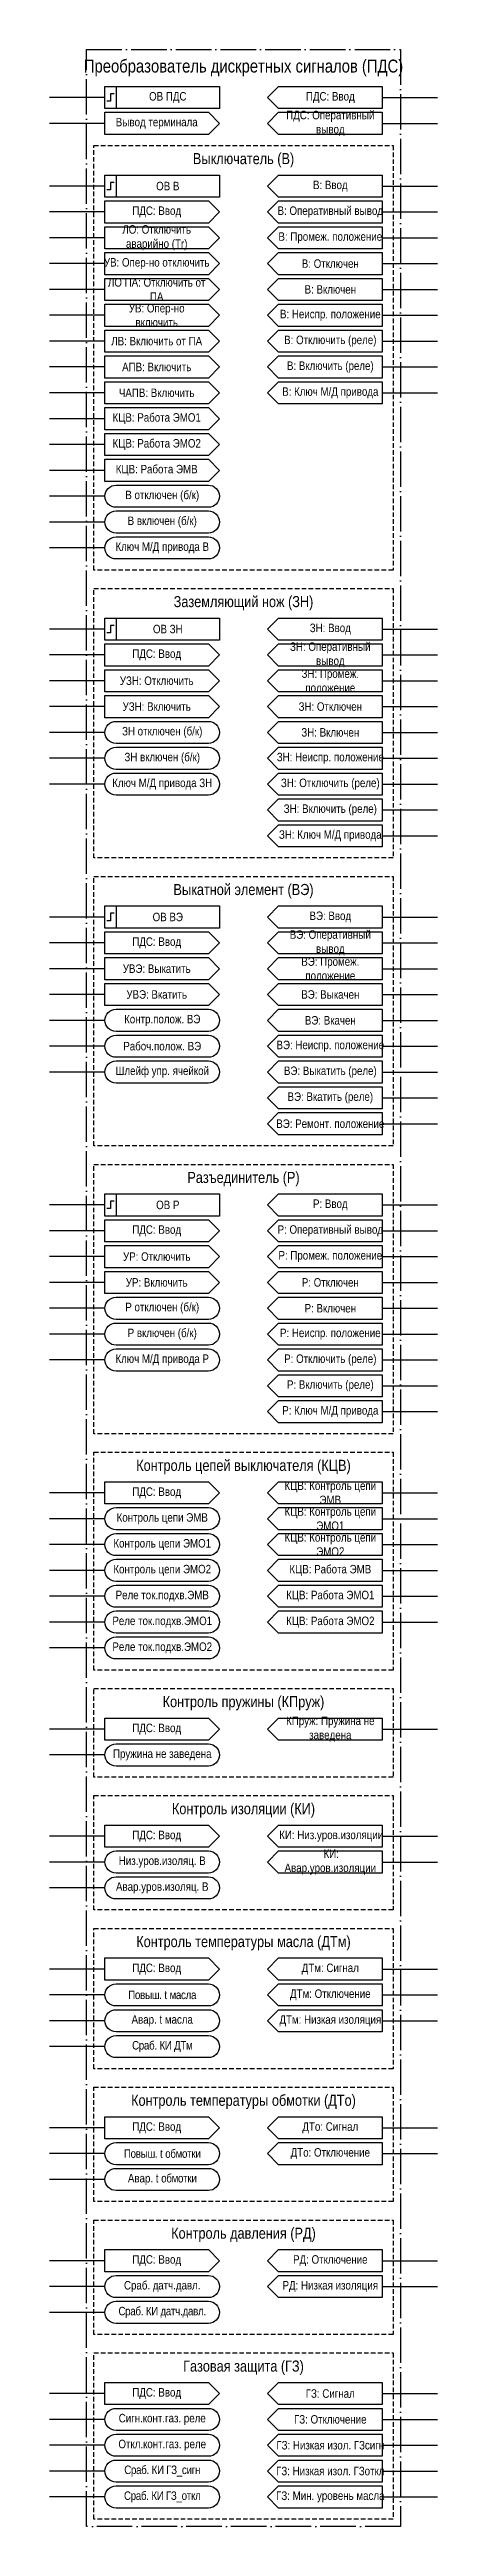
# Model space of a CAD drawing. Header units: millimetres. Extents: x -7300 to 495, y 0 to 1179.
# Drawn here: x -4435 to -4330, y 408 to 1079 of the extents above; entities that cross this region are included whole.
import ezdxf

# ---------------------------------------------------------------- set-up
doc = ezdxf.new("R2010")
doc.units = ezdxf.units.MM
doc.linetypes.add('ACAD_ISO04W100', pattern=[30, 24, -3, 0, -3])
doc.linetypes.add('штриховая2', pattern=[0.375, 0.25, -0.125])
doc.layers.add('TEXT', color=7, linetype='Continuous', lineweight=25)
doc.styles.add('2.5_Gost_RD', font='ARIALN.TTF', dxfattribs={"height": 2.5})
doc.styles.add('3.5_Gost_RD', font='ARIALN.TTF', dxfattribs={"height": 3.5})

msp = doc.modelspace()

# ---------------------------------------------------------------- texts
at = {"color": 30, "ltscale": 100, "true_color": 0xf7941d, "attachment_point": 5, "style": '3.5_Gost_RD'}
for s, insert, char_height, width in [('Преобразователь дискретных сигналов (ПДС)', (-4382.5, 1074), 3.5, 85), ('Выключатель (В)', (-4382.5, 1049), 3, 81), ('Заземляющий нож (ЗН)', (-4382.5, 929), 3, 81), ('Выкатной элемент (ВЭ)', (-4382.5, 851), 3, 81), ('Разъединитель (Р)', (-4382.5, 773), 3, 81), ('Контроль цепей выключателя (КЦВ)', (-4382.5, 695), 3, 81), ('Контроль пружины (КПруж)', (-4382.5, 631), 3, 81), ('Контроль изоляции (КИ)', (-4382.5, 602), 3, 81), ('Контроль температуры масла (ДТм)', (-4382.5, 566), 3, 81), ('Контроль температуры обмотки (ДТо)', (-4382.5, 523), 3, 81), ('Контроль давления (РД)', (-4382.5, 487), 3, 81), ('Газовая защита (ГЗ)', (-4382.5, 451), 3, 81)]:
    msp.add_mtext(s, dxfattribs=dict(at, insert=insert, char_height=char_height, width=width))
at = {"color": 0, "ltscale": 100, "char_height": 2.3, "width": 28, "attachment_point": 5, "style": '2.5_Gost_RD'}
for s, insert in [('{\\C256;ОВ ПДС}', (-4403, 1066)), ('{\\C256;Вывод терминала}', (-4406, 1059)), ('{\\C256;ОВ В}', (-4403, 1042)), ('{\\C256;ПДС: Ввод}', (-4406, 1035)), ('{\\C256;ОВ ЗН}', (-4403, 922)), ('{\\C256;ПДС: Ввод}', (-4406, 915)), ('{\\C256;ОВ ВЭ}', (-4403, 844)), ('{\\C256;ПДС: Ввод}', (-4406, 837)), ('{\\C256;ОВ Р}', (-4403, 766)), ('{\\C256;ПДС: Ввод}', (-4406, 759)), ('{\\C256;ПДС: Ввод}', (-4406, 688)), ('{\\C256;ПДС: Ввод}', (-4406, 624)), ('{\\C256;ПДС: Ввод}', (-4406, 595)), ('{\\C256;ПДС: Ввод}', (-4406, 559)), ('{\\C256;ПДС: Ввод}', (-4406, 516)), ('{\\C256;ПДС: Ввод}', (-4406, 480)), ('{\\C256;ПДС: Ввод}', (-4406, 444))]:
    msp.add_mtext(s, dxfattribs=dict(at, insert=insert))
at = {"ltscale": 100, "char_height": 2.3, "attachment_point": 5, "style": '2.5_Gost_RD'}
for s, insert, width in [('ПДС: Ввод', (-4359, 1066), 28), ('ПДС: Оперативный вывод', (-4359, 1059), 28), ('В: Ввод', (-4359, 1042), 28), ('В: Оперативный вывод', (-4359, 1035), 28), ('ЛО: Отключить аварийно (Tr)', (-4406, 1028), 28), ('В: Промеж. положение', (-4359, 1028), 28), ('УВ: Опер-но отключить', (-4406, 1021), 28), ('В: Отключен', (-4359, 1021), 28), ('ЛО ПА: Отключить от ПА', (-4406, 1014), 28), ('В: Включен', (-4359, 1014), 28), ('УВ: Опер-но \\Pвключить', (-4406, 1007), 28), ('В: Неиспр. положение', (-4359, 1007), 28), ('ЛВ: Включить от ПА', (-4406, 1000), 28), ('В: Отключить (реле)', (-4359, 1000), 28), ('АПВ: Включить', (-4406, 993), 28), ('В: Включить (реле)', (-4359, 993), 28), ('ЧАПВ: Включить', (-4406, 986), 28), ('В: Ключ М/Д привода', (-4359, 986), 28), ('КЦВ: Работа ЭМО1', (-4406, 979), 28), ('КЦВ: Работа ЭМО2', (-4406, 972), 28), ('КЦВ: Работа ЭМВ', (-4406, 965), 28), ('В отключен (б/к)', (-4404.5, 958), 31), ('В включен (б/к)', (-4404.5, 951), 31), ('Ключ М/Д привода В', (-4404.5, 944), 31), ('ЗН: Ввод', (-4359, 922), 28), ('ЗН: Оперативный вывод', (-4359, 915), 28), ('УЗН: Отключить', (-4406, 908), 28), ('ЗН: Промеж. положение', (-4359, 908), 28), ('УЗН: Включить', (-4406, 901), 28), ('ЗН: Отключен', (-4359, 901), 28), ('ЗН отключен (б/к)', (-4404.5, 894), 31), ('ЗН: Включен', (-4359, 894), 28), ('ЗН включен (б/к)', (-4404.5, 887), 31), ('ЗН: Неиспр. положение', (-4359, 887), 28), ('{\\C3;Ключ М/Д привода ЗН}', (-4404.5, 880), 31), ('ЗН: Отключить (реле)', (-4359, 880), 28), ('ЗН: Включить (реле)', (-4359, 873), 28), ('ВЭ: Ввод', (-4359, 844), 28), ('ВЭ: Оперативный вывод', (-4359, 837), 28), ('ВЭ: Промеж. положение', (-4359, 830), 28), ('УВЭ: Выкатить', (-4406, 830), 28), ('УВЭ: Вкатить', (-4406, 823), 28), ('ВЭ: Выкачен', (-4359, 823), 28), ('Контр.полож. ВЭ', (-4404.5, 816), 31), ('ВЭ: Вкачен', (-4359, 816), 28), ('\\pt18.4;Рабоч.полож. ВЭ', (-4404.5, 809), 31), ('ВЭ: Неиспр. положение', (-4359, 809), 28), ('Шлейф упр. ячейкой', (-4404.5, 802), 31), ('ВЭ: Выкатить (реле)', (-4359, 802), 28), ('ВЭ: Вкатить (реле)', (-4359, 795), 28), ('ВЭ: Ремонт. положение', (-4359, 788), 28), ('Р: Ввод', (-4359, 766), 28), ('Р: Оперативный вывод', (-4359, 759), 28), ('УР: Отключить', (-4406, 752), 28), ('Р: Промеж. положение', (-4359, 752), 28), ('УР: Включить', (-4406, 745), 28), ('Р: Отключен', (-4359, 745), 28), ('Р отключен (б/к)', (-4404.5, 738), 31), ('Р: Включен', (-4359, 738), 28), ('Р включен (б/к)', (-4404.5, 731), 31), ('Р: Неиспр. положение', (-4359, 731), 28), ('{\\C3;Ключ М/Д привода Р}', (-4404.5, 724), 31), ('Р: Отключить (реле)', (-4359, 724), 28), ('Р: Включить (реле)', (-4359, 717), 28), ('КЦВ: Контроль цепи ЭМВ', (-4359, 688), 28), ('КЦВ: Контроль цепи ЭМО1', (-4359, 681), 28), ('КЦВ: Контроль цепи ЭМО2', (-4359, 674), 28), ('КЦВ: Работа ЭМВ', (-4359, 667), 28), ('КЦВ: Работа ЭМО1', (-4359, 660), 28), ('КЦВ: Работа ЭМО2', (-4359, 653), 28), ('КПруж: Пружина не заведена', (-4359, 624), 28), ('{\\W0.8;\\T0.8; }КИ: Низ.уров.изоляции', (-4359, 595), 28), ('{\\W0.8;\\T0.8; }КИ: Авар.уров.изоляции', (-4359, 588), 28), ('ДТм: {\\A1;Сигнал}', (-4359, 559), 28), ('ДТм: {\\A1;Отключение}', (-4359, 552), 28), ('ДТм: Низкая изоляция', (-4359, 545), 28), ('ДТо: {\\A1;Сигнал}', (-4359, 516), 28), ('ДТо: {\\A1;Отключение}', (-4359, 509), 28), ('\\A1;РД: Отключение', (-4359, 480), 28), ('РД: Низкая изоляция', (-4359, 473), 28), ('ГЗ: {\\A1;Сигнал}', (-4359, 444), 28), ('ГЗ: {\\A1;Отключение}', (-4359, 437), 28), ('ГЗ: Низкая изол. ГЗсигн', (-4359, 430), 28), ('ГЗ: Низкая изол. ГЗоткл', (-4359, 423), 28), ('ГЗ: Мин. уровень масла ', (-4359, 416), 28)]:
    msp.add_mtext(s, dxfattribs=dict(at, insert=insert, width=width))
at = {"color": 3, "ltscale": 100, "char_height": 2.3, "width": 28, "attachment_point": 5, "style": '2.5_Gost_RD'}
for s, insert in [('ЗН: Ключ М/Д привода', (-4359, 866)), ('Р: Ключ М/Д привода', (-4359, 710))]:
    msp.add_mtext(s, dxfattribs=dict(at, insert=insert))
at = {"layer": 'TEXT', "ltscale": 100, "char_height": 2.3, "width": 31, "attachment_point": 5, "style": '2.5_Gost_RD'}
for s, insert in [('Контроль цепи ЭМВ', (-4404.5, 681)), ('Контроль цепи ЭМО1', (-4404.5, 674)), ('Контроль цепи ЭМО2', (-4404.5, 667)), ('Реле ток.подхв.ЭМВ', (-4404.5, 660)), ('Реле ток.подхв.ЭМО1', (-4404.5, 653)), ('Реле ток.подхв.ЭМО2', (-4404.5, 646)), ('Пружина не заведена', (-4404.5, 617)), ('Низ.уров.изоляц. В', (-4404.5, 588)), ('Авар.уров.изоляц. В', (-4404.5, 581)), ('\\A1;{\\T0.95;Повыш. t масла }', (-4404.5, 552)), ('\\A1;Авар. t масла', (-4404.5, 545)), ('\\A1;{\\T0.95;Сраб. КИ ДТм}', (-4404.5, 538)), ('\\A1;{\\T0.95;Повыш. t обмотки}', (-4404.5, 509)), ('\\A1;Авар. t {\\T0.95;обмотки}', (-4404.5, 502)), ('\\A1;Сраб. {\\T0.95;д}атч.давл.', (-4404.5, 473)), ('\\A1;{\\T0.95;Сраб. КИ датч.давл.}', (-4404.5, 466)), ('\\A1;Сигн.конт.газ. реле', (-4404.5, 437)), ('\\A1;Откл.конт.газ. реле', (-4404.5, 430)), ('\\A1;{\\T0.95;Сраб. КИ ГЗ_сигн}', (-4404.5, 423)), ('\\A1;{\\T0.95;Сраб. КИ ГЗ_откл}', (-4404.5, 416))]:
    msp.add_mtext(s, dxfattribs=dict(at, insert=insert))

# ---------------------------------------------------------------- linework, layer by layer
at = {"ltscale": 100}
for p, q in [((-4420, 1066), (-4435, 1066)), ((-4345, 1066), (-4330, 1066)), ((-4420, 1059), (-4435, 1059)), ((-4345, 1059), (-4330, 1059)), ((-4420, 1042), (-4435, 1042)), ((-4345, 1042), (-4330, 1042)), ((-4420, 1035), (-4435, 1035)), ((-4345, 1035), (-4330, 1035)), ((-4420, 1028), (-4435, 1028)), ((-4345, 1028), (-4330, 1028)), ((-4420, 1021), (-4435, 1021)), ((-4345, 1021), (-4330, 1021)), ((-4420, 1014), (-4435, 1014)), ((-4345, 1014), (-4330, 1014)), ((-4420, 1007), (-4435, 1007)), ((-4345, 1007), (-4330, 1007)), ((-4420, 1000), (-4435, 1000)), ((-4345, 1000), (-4330, 1000)), ((-4420, 993), (-4435, 993)), ((-4345, 993), (-4330, 993)), ((-4420, 986), (-4435, 986)), ((-4345, 986), (-4330, 986)), ((-4420, 979), (-4435, 979)), ((-4420, 972), (-4435, 972)), ((-4420, 965), (-4435, 965)), ((-4420, 958), (-4435, 958)), ((-4420, 951), (-4435, 951)), ((-4420, 944), (-4435, 944)), ((-4420, 922), (-4435, 922)), ((-4345, 922), (-4330, 922)), ((-4420, 915), (-4435, 915)), ((-4345, 915), (-4330, 915)), ((-4420, 908), (-4435, 908)), ((-4345, 908), (-4330, 908)), ((-4420, 901), (-4435, 901)), ((-4345, 901), (-4330, 901)), ((-4420, 894), (-4435, 894)), ((-4345, 894), (-4330, 894)), ((-4420, 887), (-4435, 887)), ((-4345, 887), (-4330, 887)), ((-4420, 880), (-4435, 880)), ((-4345, 880), (-4330, 880)), ((-4345, 873), (-4330, 873)), ((-4345, 866), (-4330, 866)), ((-4420, 844), (-4435, 844)), ((-4345, 844), (-4330, 844)), ((-4420, 837), (-4435, 837)), ((-4345, 837), (-4330, 837)), ((-4420, 830), (-4435, 830)), ((-4345, 830), (-4330, 830)), ((-4420, 823), (-4435, 823)), ((-4345, 823), (-4330, 823)), ((-4420, 816), (-4435, 816)), ((-4345, 816), (-4330, 816)), ((-4420, 809), (-4435, 809)), ((-4345, 809), (-4330, 809)), ((-4420, 802), (-4435, 802)), ((-4345, 802), (-4330, 802)), ((-4345, 795), (-4330, 795)), ((-4345, 788), (-4330, 788)), ((-4420, 766), (-4435, 766)), ((-4345, 766), (-4330, 766)), ((-4420, 759), (-4435, 759)), ((-4345, 759), (-4330, 759)), ((-4420, 752), (-4435, 752)), ((-4345, 752), (-4330, 752)), ((-4420, 745), (-4435, 745)), ((-4345, 745), (-4330, 745)), ((-4420, 738), (-4435, 738)), ((-4345, 738), (-4330, 738)), ((-4420, 731), (-4435, 731)), ((-4345, 731), (-4330, 731)), ((-4420, 724), (-4435, 724)), ((-4345, 724), (-4330, 724)), ((-4345, 717), (-4330, 717)), ((-4345, 710), (-4330, 710)), ((-4420, 688), (-4435, 688)), ((-4345, 688), (-4330, 688)), ((-4420, 681), (-4435, 681)), ((-4345, 681), (-4330, 681)), ((-4420, 674), (-4435, 674)), ((-4345, 674), (-4330, 674)), ((-4420, 667), (-4435, 667)), ((-4345, 667), (-4330, 667)), ((-4420, 660), (-4435, 660)), ((-4345, 660), (-4330, 660)), ((-4420, 653), (-4435, 653)), ((-4345, 653), (-4330, 653)), ((-4420, 646), (-4435, 646)), ((-4420, 624), (-4435, 624)), ((-4345, 624), (-4330, 624)), ((-4420, 617), (-4435, 617)), ((-4420, 595), (-4435, 595)), ((-4345, 595), (-4330, 595)), ((-4420, 588), (-4435, 588)), ((-4345, 588), (-4330, 588)), ((-4420, 581), (-4435, 581)), ((-4420, 559), (-4435, 559)), ((-4345, 559), (-4330, 559)), ((-4420, 552), (-4435, 552)), ((-4345, 552), (-4330, 552)), ((-4420, 545), (-4435, 545)), ((-4345, 545), (-4330, 545)), ((-4420, 538), (-4435, 538)), ((-4420, 516), (-4435, 516)), ((-4345, 516), (-4330, 516)), ((-4420, 509), (-4435, 509)), ((-4345, 509), (-4330, 509)), ((-4420, 502), (-4435, 502)), ((-4420, 480), (-4435, 480)), ((-4345, 480), (-4330, 480)), ((-4420, 473), (-4435, 473)), ((-4345, 473), (-4330, 473)), ((-4420, 466), (-4435, 466)), ((-4420, 444), (-4435, 444)), ((-4345, 444), (-4330, 444)), ((-4420, 437), (-4435, 437)), ((-4345, 437), (-4330, 437)), ((-4420, 430), (-4435, 430)), ((-4345, 430), (-4330, 430)), ((-4420, 423), (-4435, 423)), ((-4345, 423), (-4330, 423)), ((-4420, 416), (-4435, 416)), ((-4345, 416), (-4330, 416))]:
    msp.add_line(p, q, dxfattribs=at)
at = {"color": 251, "linetype": 'ACAD_ISO04W100', "lineweight": 30, "ltscale": 0.4, "true_color": 0x58595b}
msp.add_lwpolyline([(-4425, 1079), (-4340, 1079), (-4340, 408), (-4425, 408)], close=True, dxfattribs=at)
at = {"ltscale": 100}
for points in [[(-4420, 1069), (-4417, 1069), (-4417, 1063), (-4420, 1063)], [(-4420, 1069), (-4389, 1069), (-4389, 1063), (-4420, 1063)], [(-4392, 1056), (-4420, 1056), (-4420, 1062), (-4392, 1062), (-4389, 1059)], [(-4420, 1045), (-4417, 1045), (-4417, 1039), (-4420, 1039)], [(-4420, 1045), (-4389, 1045), (-4389, 1039), (-4420, 1039)], [(-4392, 1032), (-4420, 1032), (-4420, 1038), (-4392, 1038), (-4389, 1035)], [(-4392, 1025), (-4420, 1025), (-4420, 1031), (-4392, 1031), (-4389, 1028)], [(-4345, 1025), (-4373, 1025), (-4376, 1028), (-4373, 1031), (-4345, 1031)], [(-4392, 1018), (-4420, 1018), (-4420, 1024), (-4392, 1024), (-4389, 1021)], [(-4373, 1024), (-4345, 1024), (-4345, 1018), (-4373, 1018), (-4376, 1021)], [(-4392, 1011), (-4420, 1011), (-4420, 1017), (-4392, 1017), (-4389, 1014)], [(-4373, 1017), (-4345, 1017), (-4345, 1011), (-4373, 1011), (-4376, 1014)], [(-4392, 1004), (-4420, 1004), (-4420, 1010), (-4392, 1010), (-4389, 1007)], [(-4373, 1010), (-4345, 1010), (-4345, 1004), (-4373, 1004), (-4376, 1007)], [(-4392, 997), (-4420, 997), (-4420, 1003), (-4392, 1003), (-4389, 1000)], [(-4373, 1003), (-4345, 1003), (-4345, 997), (-4373, 997), (-4376, 1000)], [(-4392, 990), (-4420, 990), (-4420, 996), (-4392, 996), (-4389, 993)], [(-4373, 996), (-4345, 996), (-4345, 990), (-4373, 990), (-4376, 993)], [(-4392, 983), (-4420, 983), (-4420, 989), (-4392, 989), (-4389, 986)], [(-4373, 989), (-4345, 989), (-4345, 983), (-4373, 983), (-4376, 986)], [(-4392, 976), (-4420, 976), (-4420, 982), (-4392, 982), (-4389, 979)], [(-4392, 969), (-4420, 969), (-4420, 975), (-4392, 975), (-4389, 972)], [(-4392, 962), (-4420, 962), (-4420, 968), (-4392, 968), (-4389, 965)], [(-4420, 925), (-4417, 925), (-4417, 919), (-4420, 919)], [(-4420, 925), (-4389, 925), (-4389, 919), (-4420, 919)], [(-4392, 912), (-4420, 912), (-4420, 918), (-4392, 918), (-4389, 915)], [(-4392, 905), (-4420, 905), (-4420, 911), (-4392, 911), (-4389, 908)], [(-4345, 905), (-4373, 905), (-4376, 908), (-4373, 911), (-4345, 911)], [(-4392, 898), (-4420, 898), (-4420, 904), (-4392, 904), (-4389, 901)], [(-4373, 904), (-4345, 904), (-4345, 898), (-4373, 898), (-4376, 901)], [(-4373, 897), (-4345, 897), (-4345, 891), (-4373, 891), (-4376, 894)], [(-4373, 890), (-4345, 890), (-4345, 884), (-4373, 884), (-4376, 887)], [(-4373, 883), (-4345, 883), (-4345, 877), (-4373, 877), (-4376, 880)], [(-4373, 876), (-4345, 876), (-4345, 870), (-4373, 870), (-4376, 873)], [(-4373, 869), (-4345, 869), (-4345, 863), (-4373, 863), (-4376, 866)], [(-4420, 847), (-4417, 847), (-4417, 841), (-4420, 841)], [(-4420, 847), (-4389, 847), (-4389, 841), (-4420, 841)], [(-4345, 841), (-4373, 841), (-4376, 844), (-4373, 847), (-4345, 847)], [(-4392, 834), (-4420, 834), (-4420, 840), (-4392, 840), (-4389, 837)], [(-4373, 840), (-4345, 840), (-4345, 834), (-4373, 834), (-4376, 837)], [(-4392, 827), (-4420, 827), (-4420, 833), (-4392, 833), (-4389, 830)], [(-4345, 827), (-4373, 827), (-4376, 830), (-4373, 833), (-4345, 833)], [(-4392, 820), (-4420, 820), (-4420, 826), (-4392, 826), (-4389, 823)], [(-4373, 826), (-4345, 826), (-4345, 820), (-4373, 820), (-4376, 823)], [(-4373, 819), (-4345, 819), (-4345, 813), (-4373, 813), (-4376, 816)], [(-4373, 812), (-4345, 812), (-4345, 806), (-4373, 806), (-4376, 809)], [(-4373, 805), (-4345, 805), (-4345, 799), (-4373, 799), (-4376, 802)], [(-4373, 798), (-4345, 798), (-4345, 792), (-4373, 792), (-4376, 795)], [(-4373, 791), (-4345, 791), (-4345, 785), (-4373, 785), (-4376, 788)], [(-4420, 769), (-4417, 769), (-4417, 763), (-4420, 763)], [(-4420, 769), (-4389, 769), (-4389, 763), (-4420, 763)], [(-4345, 763), (-4373, 763), (-4376, 766), (-4373, 769), (-4345, 769)], [(-4392, 756), (-4420, 756), (-4420, 762), (-4392, 762), (-4389, 759)], [(-4373, 762), (-4345, 762), (-4345, 756), (-4373, 756), (-4376, 759)], [(-4392, 749), (-4420, 749), (-4420, 755), (-4392, 755), (-4389, 752)], [(-4345, 749), (-4373, 749), (-4376, 752), (-4373, 755), (-4345, 755)], [(-4392, 742), (-4420, 742), (-4420, 748), (-4392, 748), (-4389, 745)], [(-4373, 748), (-4345, 748), (-4345, 742), (-4373, 742), (-4376, 745)], [(-4373, 741), (-4345, 741), (-4345, 735), (-4373, 735), (-4376, 738)], [(-4373, 734), (-4345, 734), (-4345, 728), (-4373, 728), (-4376, 731)], [(-4373, 727), (-4345, 727), (-4345, 721), (-4373, 721), (-4376, 724)], [(-4373, 720), (-4345, 720), (-4345, 714), (-4373, 714), (-4376, 717)], [(-4373, 713), (-4345, 713), (-4345, 707), (-4373, 707), (-4376, 710)], [(-4392, 685), (-4420, 685), (-4420, 691), (-4392, 691), (-4389, 688)], [(-4345, 685), (-4373, 685), (-4376, 688), (-4373, 691), (-4345, 691)], [(-4373, 684), (-4345, 684), (-4345, 678), (-4373, 678), (-4376, 681)], [(-4373, 677), (-4345, 677), (-4345, 671), (-4373, 671), (-4376, 674)], [(-4373, 670), (-4345, 670), (-4345, 664), (-4373, 664), (-4376, 667)], [(-4373, 663), (-4345, 663), (-4345, 657), (-4373, 657), (-4376, 660)], [(-4373, 656), (-4345, 656), (-4345, 650), (-4373, 650), (-4376, 653)], [(-4392, 621), (-4420, 621), (-4420, 627), (-4392, 627), (-4389, 624)], [(-4345, 621), (-4373, 621), (-4376, 624), (-4373, 627), (-4345, 627)], [(-4392, 592), (-4420, 592), (-4420, 598), (-4392, 598), (-4389, 595)], [(-4373, 598), (-4345, 598), (-4345, 592), (-4373, 592), (-4376, 595)], [(-4345, 585), (-4373, 585), (-4376, 588), (-4373, 591), (-4345, 591)], [(-4392, 556), (-4420, 556), (-4420, 562), (-4392, 562), (-4389, 559)], [(-4345, 556), (-4373, 556), (-4376, 559), (-4373, 562), (-4345, 562)], [(-4373, 555), (-4345, 555), (-4345, 549), (-4373, 549), (-4376, 552)], [(-4373, 548), (-4345, 548), (-4345, 542), (-4373, 542), (-4376, 545)], [(-4392, 513), (-4420, 513), (-4420, 519), (-4392, 519), (-4389, 516)], [(-4345, 513), (-4373, 513), (-4376, 516), (-4373, 519), (-4345, 519)], [(-4373, 512), (-4345, 512), (-4345, 506), (-4373, 506), (-4376, 509)], [(-4392, 477), (-4420, 477), (-4420, 483), (-4392, 483), (-4389, 480)], [(-4345, 477), (-4373, 477), (-4376, 480), (-4373, 483), (-4345, 483)], [(-4373, 476), (-4345, 476), (-4345, 470), (-4373, 470), (-4376, 473)], [(-4392, 441), (-4420, 441), (-4420, 447), (-4392, 447), (-4389, 444)], [(-4345, 441), (-4373, 441), (-4376, 444), (-4373, 447), (-4345, 447)], [(-4373, 440), (-4345, 440), (-4345, 434), (-4373, 434), (-4376, 437)], [(-4373, 433), (-4345, 433), (-4345, 427), (-4373, 427), (-4376, 430)], [(-4373, 426), (-4345, 426), (-4345, 420), (-4373, 420), (-4376, 423)], [(-4373, 419), (-4345, 419), (-4345, 413), (-4373, 413), (-4376, 416)]]:
    msp.add_lwpolyline(points, close=True, dxfattribs=at)
at = {"lineweight": 30, "ltscale": 100}
for points in [[(-4417.5, 1067), (-4418.5, 1067), (-4418.5, 1065), (-4419.5, 1065)], [(-4417.5, 1043), (-4418.5, 1043), (-4418.5, 1041), (-4419.5, 1041)], [(-4417.5, 923), (-4418.5, 923), (-4418.5, 921), (-4419.5, 921)], [(-4417.5, 845), (-4418.5, 845), (-4418.5, 843), (-4419.5, 843)], [(-4417.5, 767), (-4418.5, 767), (-4418.5, 765), (-4419.5, 765)]]:
    msp.add_lwpolyline(points, dxfattribs=at)
at = {"ltscale": 100}
for points in [[(-4376, 1066), (-4373, 1069), (-4345, 1069), (-4345, 1063), (-4373, 1063), (-4376, 1066)], [(-4376, 1059), (-4373, 1062), (-4345, 1062), (-4345, 1056), (-4373, 1056), (-4376, 1059)], [(-4376, 1042), (-4373, 1045), (-4345, 1045), (-4345, 1039), (-4373, 1039), (-4376, 1042)], [(-4376, 1035), (-4373, 1038), (-4345, 1038), (-4345, 1032), (-4373, 1032), (-4376, 1035)], [(-4376, 922), (-4373, 925), (-4345, 925), (-4345, 919), (-4373, 919), (-4376, 922)], [(-4376, 915), (-4373, 918), (-4345, 918), (-4345, 912), (-4373, 912), (-4376, 915)]]:
    msp.add_lwpolyline(points, dxfattribs=at)
at = {"linetype": 'штриховая2', "ltscale": 5}
for points in [[(-4423, 1053), (-4342, 1053), (-4342, 938), (-4423, 938)], [(-4423, 933), (-4342, 933), (-4342, 860), (-4423, 860)], [(-4423, 855), (-4342, 855), (-4342, 782), (-4423, 782)], [(-4423, 777), (-4342, 777), (-4342, 704), (-4423, 704)], [(-4423, 699), (-4342, 699), (-4342, 640), (-4423, 640)], [(-4423, 635), (-4342, 635), (-4342, 611), (-4423, 611)], [(-4423, 606), (-4342, 606), (-4342, 575), (-4423, 575)], [(-4423, 570), (-4342, 570), (-4342, 532), (-4423, 532)], [(-4423, 527), (-4342, 527), (-4342, 496), (-4423, 496)], [(-4423, 491), (-4342, 491), (-4342, 460), (-4423, 460)], [(-4423, 455), (-4342, 455), (-4342, 410), (-4423, 410)]]:
    msp.add_lwpolyline(points, close=True, dxfattribs=at)
at = {"ltscale": 100}
for points in [[(-4417, 955, -1), (-4417, 961), (-4392, 961, -1), (-4392, 955)], [(-4417, 948, -1), (-4417, 954), (-4392, 954, -1), (-4392, 948)], [(-4417, 941, -1), (-4417, 947), (-4392, 947, -1), (-4392, 941)], [(-4417, 891, -1), (-4417, 897), (-4392, 897, -1), (-4392, 891)], [(-4417, 884, -1), (-4417, 890), (-4392, 890, -1), (-4392, 884)], [(-4417, 877, -1), (-4417, 883), (-4392, 883, -1), (-4392, 877)], [(-4417, 813, -1), (-4417, 819), (-4392, 819, -1), (-4392, 813)], [(-4417, 806, -1), (-4417, 812), (-4392, 812, -1), (-4392, 806)], [(-4417, 799, -1), (-4417, 805), (-4392, 805, -1), (-4392, 799)], [(-4417, 735, -1), (-4417, 741), (-4392, 741, -1), (-4392, 735)], [(-4417, 728, -1), (-4417, 734), (-4392, 734, -1), (-4392, 728)], [(-4417, 721, -1), (-4417, 727), (-4392, 727, -1), (-4392, 721)], [(-4417, 678, -1), (-4417, 684), (-4392, 684, -1), (-4392, 678)], [(-4417, 671, -1), (-4417, 677), (-4392, 677, -1), (-4392, 671)], [(-4417, 664, -1), (-4417, 670), (-4392, 670, -1), (-4392, 664)], [(-4417, 657, -1), (-4417, 663), (-4392, 663, -1), (-4392, 657)], [(-4417, 650, -1), (-4417, 656), (-4392, 656, -1), (-4392, 650)], [(-4417, 643, -1), (-4417, 649), (-4392, 649, -1), (-4392, 643)], [(-4417, 614, -1), (-4417, 620), (-4392, 620, -1), (-4392, 614)], [(-4417, 585, -1), (-4417, 591), (-4392, 591, -1), (-4392, 585)], [(-4417, 578, -1), (-4417, 584), (-4392, 584, -1), (-4392, 578)], [(-4417, 549, -1), (-4417, 555), (-4392, 555, -1), (-4392, 549)], [(-4417, 542, -1), (-4417, 548), (-4392, 548, -1), (-4392, 542)], [(-4417, 535, -1), (-4417, 541), (-4392, 541, -1), (-4392, 535)], [(-4417, 506, -1), (-4417, 512), (-4392, 512, -1), (-4392, 506)], [(-4417, 499, -1), (-4417, 505), (-4392, 505, -1), (-4392, 499)], [(-4417, 470, -1), (-4417, 476), (-4392, 476, -1), (-4392, 470)], [(-4417, 463, -1), (-4417, 469), (-4392, 469, -1), (-4392, 463)], [(-4417, 434, -1), (-4417, 440), (-4392, 440, -1), (-4392, 434)], [(-4417, 427, -1), (-4417, 433), (-4392, 433, -1), (-4392, 427)], [(-4417, 420, -1), (-4417, 426), (-4392, 426, -1), (-4392, 420)], [(-4417, 413, -1), (-4417, 419), (-4392, 419, -1), (-4392, 413)]]:
    msp.add_lwpolyline(points, format="xyb", close=True, dxfattribs=at)

msp.set_redraw_order([(e.dxf.handle, doc.entitydb.next_handle()) for e in msp.query("TEXT MTEXT ATTDEF DIMENSION ARC_DIMENSION")])  # texts and dimensions are drawn at this point

doc.saveas('drawing.dxf')
